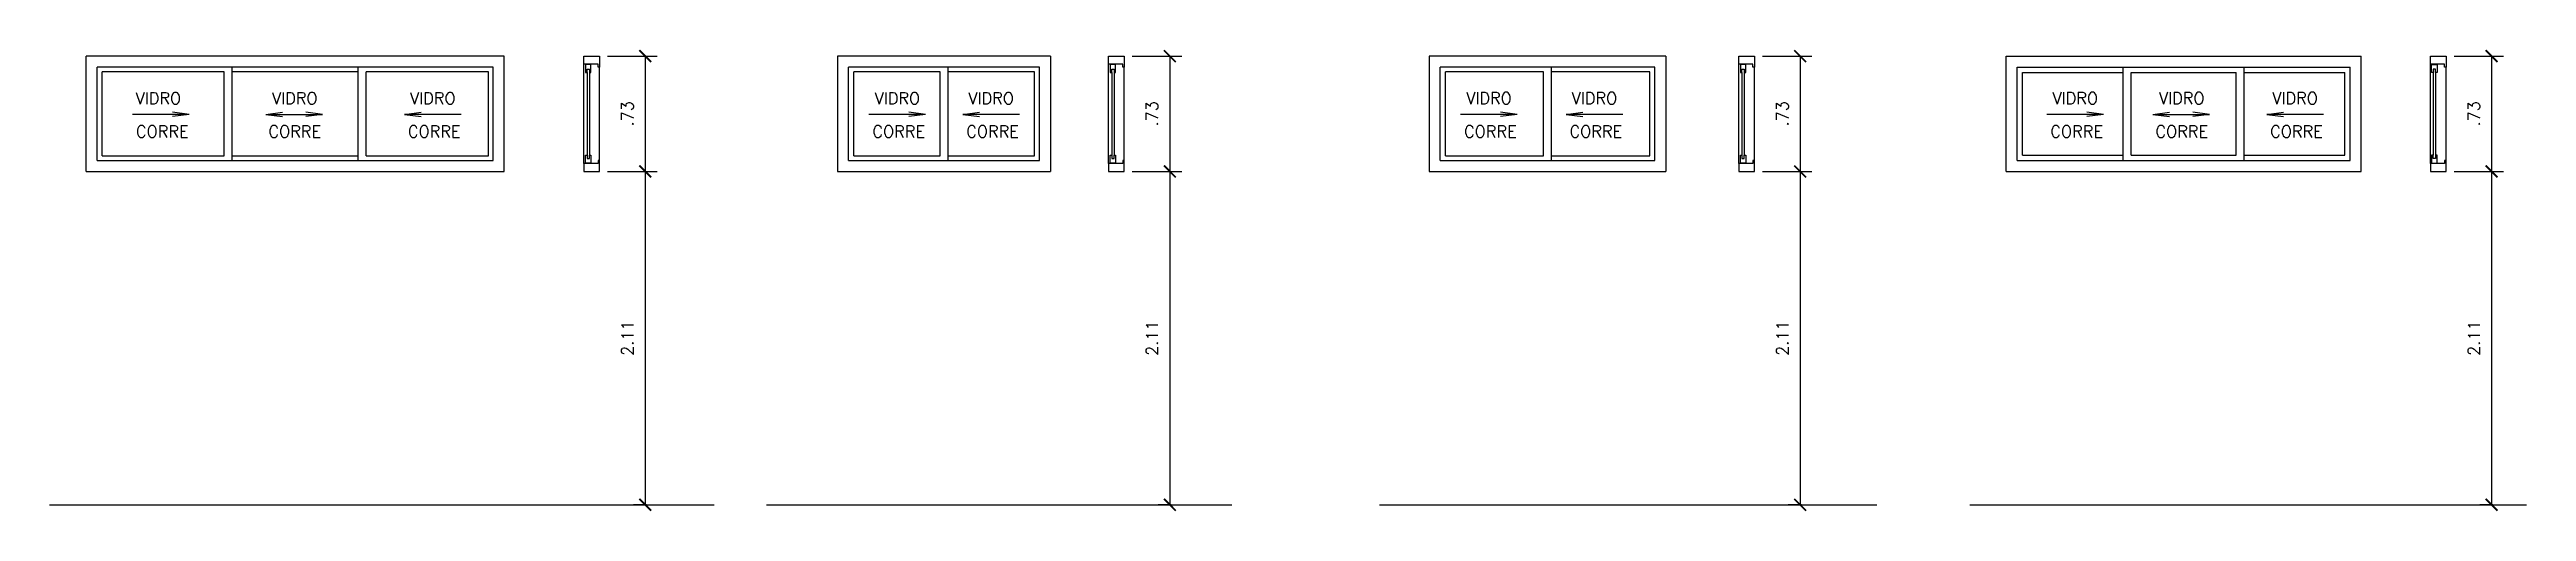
# Model space of a CAD drawing. Header units: millimetres. Extents: x 193 to 586, y 108 to 133.
# Drawn here: x 301.54 to 317.24, y 129.12 to 132.04 of the extents above; entities that cross this region are included whole.
import ezdxf

# ---------------------------------------------------------------- set-up
doc = ezdxf.new("R2010")
doc.units = ezdxf.units.MM
for name, color, linetype in [('CAIX', 2, 'Continuous'), ('CAIXN', 7, 'Continuous'), ('COTAS', 1, 'Continuous'), ('LVISTA01', 8, 'Continuous'), ('LVISTA02', 1, 'Continuous'), ('REVEST', 2, 'Continuous')]:
    doc.layers.add(name, color=color, linetype=linetype)
doc.styles.add('60-50', font='romans.shx', dxfattribs={"height": 0.075})
doc.dimstyles.new('50', dxfattribs={"dimtxt": 0.1, "dimasz": 2.5, "dimexe": 1.25, "dimexo": 0.625, "dimgap": 0.075, "dimtad": 1, "dimzin": 0, "dimdsep": 46, "dimtxsty": '60-50', "dimcen": 2.5, "dimclrt": 3, "dimadec": 0, "dimazin": 0, "dimtfac": 1, "dimtmove": 0, "dimatfit": 3, "dimfxl": 1, "dimarcsym": 0})

msp = doc.modelspace()

# ---------------------------------------------------------------- texts
at = {"layer": 'CAIXN', "ltscale": 0.5, "char_height": 0.075, "attachment_point": 5, "style": '60-50'}
for s, insert in [('VIDRO', (302.2265, 131.7332)), ('VIDRO', (303.0913, 131.7332)), ('VIDRO', (303.9667, 131.7332)), ('VIDRO', (306.9119, 131.7332)), ('VIDRO', (307.5066, 131.7332)), ('VIDRO', (310.663, 131.7333)), ('VIDRO', (311.3315, 131.7333)), ('VIDRO', (314.38, 131.7333)), ('VIDRO', (315.055, 131.7333)), ('VIDRO', (315.7737, 131.7333)), ('CORRE', (302.2517, 131.5229)), ('CORRE', (303.0916, 131.5229)), ('CORRE', (303.9757, 131.5229)), ('CORRE', (306.9208, 131.5229)), ('CORRE', (307.5156, 131.5229)), ('CORRE', (310.672, 131.523)), ('CORRE', (311.3405, 131.523)), ('CORRE', (314.389, 131.523)), ('CORRE', (315.0553, 131.523)), ('CORRE', (315.7827, 131.523))]:
    msp.add_mtext(s, dxfattribs=dict(at, insert=insert))

# ---------------------------------------------------------------- blocks, each defined once
blk = doc.blocks.new('_ARCHTICK')
at = {"color": 0, "linetype": 'ByBlock', "const_width": 0.15}
blk.add_lwpolyline([(-0.5, -0.5), (0.5, 0.5)], dxfattribs=at)
blk = doc.blocks.new('*D77')
at = {"color": 0, "linetype": 'ByBlock'}
for p, q in [((134.022, 234.805), (134.336, 234.805)), ((134.261, 234.805), (134.261, 234.075)), ((134.022, 234.075), (134.336, 234.075))]:
    blk.add_line(p, q, dxfattribs=at)
at = {"layer": 'DEFPOINTS', "color": 0, "linetype": 'ByBlock'}
for p in [(133.972, 234.805), (133.972, 234.075), (134.261, 234.075)]:
    blk.add_point(p, dxfattribs=at)
at = {"color": 0, "linetype": 'ByBlock', "xscale": 0.075, "yscale": 0.075, "zscale": 0.075}
for p, rotation in [((134.261, 234.805), 90), ((134.261, 234.075), 270)]:
    blk.add_blockref('_ARCHTICK', p, dxfattribs=dict(at, rotation=rotation))
at = {"color": 3, "linetype": 'ByBlock', "insert": (134.148, 234.44), "char_height": 0.075, "attachment_point": 5, "rotation": 90, "style": '60-50'}
blk.add_mtext('.73', dxfattribs=at)
blk = doc.blocks.new('*D78')
at = {"color": 0, "linetype": 'ByBlock'}
for p, q in [((134.261, 234.075), (134.261, 231.965)), ((134.269, 231.965), (134.186, 231.965))]:
    blk.add_line(p, q, dxfattribs=at)
at = {"layer": 'DEFPOINTS', "color": 0, "linetype": 'ByBlock'}
for p in [(133.972, 234.075), (134.261, 231.965), (134.319, 231.965)]:
    blk.add_point(p, dxfattribs=at)
at = {"color": 0, "linetype": 'ByBlock', "xscale": 0.075, "yscale": 0.075, "zscale": 0.075}
for p, rotation in [((134.261, 234.075), 90), ((134.261, 231.965), 270)]:
    blk.add_blockref('_ARCHTICK', p, dxfattribs=dict(at, rotation=rotation))
at = {"color": 3, "linetype": 'ByBlock', "insert": (134.148, 233.02), "char_height": 0.075, "attachment_point": 5, "rotation": 90, "style": '60-50'}
blk.add_mtext('2.11', dxfattribs=at)
blk = doc.blocks.new('*D79')
at = {"color": 0, "linetype": 'ByBlock'}
for p, q in [((134.022, 234.805), (134.336, 234.805)), ((134.261, 234.805), (134.261, 234.075)), ((134.022, 234.075), (134.336, 234.075))]:
    blk.add_line(p, q, dxfattribs=at)
at = {"layer": 'DEFPOINTS', "color": 0, "linetype": 'ByBlock'}
for p in [(133.972, 234.805), (133.972, 234.075), (134.261, 234.075)]:
    blk.add_point(p, dxfattribs=at)
at = {"color": 0, "linetype": 'ByBlock', "xscale": 0.075, "yscale": 0.075, "zscale": 0.075}
for p, rotation in [((134.261, 234.805), 90), ((134.261, 234.075), 270)]:
    blk.add_blockref('_ARCHTICK', p, dxfattribs=dict(at, rotation=rotation))
at = {"color": 3, "linetype": 'ByBlock', "insert": (134.148, 234.44), "char_height": 0.075, "attachment_point": 5, "rotation": 90, "style": '60-50'}
blk.add_mtext('.73', dxfattribs=at)
blk = doc.blocks.new('*D80')
at = {"color": 0, "linetype": 'ByBlock'}
for p, q in [((134.261, 234.075), (134.261, 231.965)), ((134.269, 231.965), (134.186, 231.965))]:
    blk.add_line(p, q, dxfattribs=at)
at = {"layer": 'DEFPOINTS', "color": 0, "linetype": 'ByBlock'}
for p in [(133.972, 234.075), (134.261, 231.965), (134.319, 231.965)]:
    blk.add_point(p, dxfattribs=at)
at = {"color": 0, "linetype": 'ByBlock', "xscale": 0.075, "yscale": 0.075, "zscale": 0.075}
for p, rotation in [((134.261, 234.075), 90), ((134.261, 231.965), 270)]:
    blk.add_blockref('_ARCHTICK', p, dxfattribs=dict(at, rotation=rotation))
at = {"color": 3, "linetype": 'ByBlock', "insert": (134.148, 233.02), "char_height": 0.075, "attachment_point": 5, "rotation": 90, "style": '60-50'}
blk.add_mtext('2.11', dxfattribs=at)
blk = doc.blocks.new('*D82')
at = {"color": 0, "linetype": 'ByBlock'}
for p, q in [((136.872, 234.805), (137.186, 234.805)), ((137.111, 234.805), (137.111, 234.075)), ((136.872, 234.075), (137.186, 234.075))]:
    blk.add_line(p, q, dxfattribs=at)
at = {"layer": 'DEFPOINTS', "color": 0, "linetype": 'ByBlock'}
for p in [(136.822, 234.805), (136.822, 234.075), (137.111, 234.075)]:
    blk.add_point(p, dxfattribs=at)
at = {"color": 0, "linetype": 'ByBlock', "xscale": 0.075, "yscale": 0.075, "zscale": 0.075}
for p, rotation in [((137.111, 234.805), 90), ((137.111, 234.075), 270)]:
    blk.add_blockref('_ARCHTICK', p, dxfattribs=dict(at, rotation=rotation))
at = {"color": 3, "linetype": 'ByBlock', "insert": (136.999, 234.44), "char_height": 0.075, "attachment_point": 5, "rotation": 90, "style": '60-50'}
blk.add_mtext('.73', dxfattribs=at)
blk = doc.blocks.new('*D83')
at = {"color": 0, "linetype": 'ByBlock'}
for p, q in [((137.111, 234.075), (137.111, 231.965)), ((137.119, 231.965), (137.036, 231.965))]:
    blk.add_line(p, q, dxfattribs=at)
at = {"layer": 'DEFPOINTS', "color": 0, "linetype": 'ByBlock'}
for p in [(136.822, 234.075), (137.111, 231.965), (137.169, 231.965)]:
    blk.add_point(p, dxfattribs=at)
at = {"color": 0, "linetype": 'ByBlock', "xscale": 0.075, "yscale": 0.075, "zscale": 0.075}
for p, rotation in [((137.111, 234.075), 90), ((137.111, 231.965), 270)]:
    blk.add_blockref('_ARCHTICK', p, dxfattribs=dict(at, rotation=rotation))
at = {"color": 3, "linetype": 'ByBlock', "insert": (136.999, 233.02), "char_height": 0.075, "attachment_point": 5, "rotation": 90, "style": '60-50'}
blk.add_mtext('2.11', dxfattribs=at)
blk = doc.blocks.new('*D85')
at = {"color": 0, "linetype": 'ByBlock'}
for p, q in [((140.106, 234.805), (140.419, 234.805)), ((140.344, 234.805), (140.344, 234.075)), ((140.106, 234.075), (140.419, 234.075))]:
    blk.add_line(p, q, dxfattribs=at)
at = {"layer": 'DEFPOINTS', "color": 0, "linetype": 'ByBlock'}
for p in [(140.056, 234.805), (140.056, 234.075), (140.344, 234.075)]:
    blk.add_point(p, dxfattribs=at)
at = {"color": 0, "linetype": 'ByBlock', "xscale": 0.075, "yscale": 0.075, "zscale": 0.075}
for p, rotation in [((140.344, 234.805), 90), ((140.344, 234.075), 270)]:
    blk.add_blockref('_ARCHTICK', p, dxfattribs=dict(at, rotation=rotation))
at = {"color": 3, "linetype": 'ByBlock', "insert": (140.232, 234.44), "char_height": 0.075, "attachment_point": 5, "rotation": 90, "style": '60-50'}
blk.add_mtext('.73', dxfattribs=at)
blk = doc.blocks.new('*D86')
at = {"color": 0, "linetype": 'ByBlock'}
for p, q in [((140.344, 234.075), (140.344, 231.965)), ((140.352, 231.965), (140.269, 231.965))]:
    blk.add_line(p, q, dxfattribs=at)
at = {"layer": 'DEFPOINTS', "color": 0, "linetype": 'ByBlock'}
for p in [(140.056, 234.075), (140.344, 231.965), (140.402, 231.965)]:
    blk.add_point(p, dxfattribs=at)
at = {"color": 0, "linetype": 'ByBlock', "xscale": 0.075, "yscale": 0.075, "zscale": 0.075}
for p, rotation in [((140.344, 234.075), 90), ((140.344, 231.965), 270)]:
    blk.add_blockref('_ARCHTICK', p, dxfattribs=dict(at, rotation=rotation))
at = {"color": 3, "linetype": 'ByBlock', "insert": (140.232, 233.02), "char_height": 0.075, "attachment_point": 5, "rotation": 90, "style": '60-50'}
blk.add_mtext('2.11', dxfattribs=at)

# ---------------------------------------------------------------- dimensions: what is measured, and where the dimension line sits
at = {"layer": 'COTAS'}
for base, p1, p2, override, picture, middle, set_off in [((305.3134, 131.2696), (305.0244, 131.9996), (305.0244, 131.2696), {"dimasz": 0.075, "dimexe": 0.075, "dimexo": 0.05, "dimzin": 4, "dimblk1": 'ARCHTICK', "dimblk2": 'ARCHTICK', "dimsah": 1, "dimtmove": 2}, '*D77', (305.2009, 131.6346), (171.0525, -102.8052)), ((308.6397, 131.2696), (308.3508, 131.9996), (308.3508, 131.2696), {"dimasz": 0.075, "dimexe": 0.075, "dimexo": 0.05, "dimzin": 4, "dimblk1": 'ARCHTICK', "dimblk2": 'ARCHTICK', "dimsah": 1, "dimtmove": 2}, '*D79', (308.5272, 131.6346), (174.3788, -102.8052)), ((312.6355, 131.2697), (312.3466, 131.9997), (312.3466, 131.2697), {"dimasz": 0.075, "dimexe": 0.075, "dimexo": 0.05, "dimzin": 4, "dimblk1": 'ARCHTICK', "dimblk2": 'ARCHTICK', "dimsah": 1, "dimtmove": 2}, '*D82', (312.523, 131.6347), (175.5244, -102.8052)), ((317.0202, 131.2697), (316.7312, 131.9997), (316.7312, 131.2697), {"dimasz": 0.075, "dimexe": 0.075, "dimexo": 0.05, "dimzin": 4, "dimblk1": 'ARCHTICK', "dimblk2": 'ARCHTICK', "dimsah": 1, "dimtmove": 2}, '*D85', (316.9077, 131.6347), (176.6757, -102.8052)), ((305.3134, 129.1596), (305.0244, 131.2696), (305.371, 129.1596), {"dimasz": 0.075, "dimexe": 0.075, "dimexo": 0.05, "dimzin": 4, "dimblk1": 'ARCHTICK', "dimblk2": 'ARCHTICK', "dimsah": 1, "dimse1": 1, "dimtmove": 2}, '*D78', (305.2009, 130.2146), (171.0525, -102.8052)), ((308.6397, 129.1596), (308.3508, 131.2696), (308.6974, 129.1596), {"dimasz": 0.075, "dimexe": 0.075, "dimexo": 0.05, "dimzin": 4, "dimblk1": 'ARCHTICK', "dimblk2": 'ARCHTICK', "dimsah": 1, "dimse1": 1, "dimtmove": 2}, '*D80', (308.5272, 130.2146), (174.3788, -102.8052)), ((312.6355, 129.1597), (312.3466, 131.2697), (312.6932, 129.1597), {"dimasz": 0.075, "dimexe": 0.075, "dimexo": 0.05, "dimzin": 4, "dimblk1": 'ARCHTICK', "dimblk2": 'ARCHTICK', "dimsah": 1, "dimse1": 1, "dimtmove": 2}, '*D83', (312.523, 130.2147), (175.5244, -102.8052)), ((317.0202, 129.1597), (316.7312, 131.2697), (317.0778, 129.1597), {"dimasz": 0.075, "dimexe": 0.075, "dimexo": 0.05, "dimzin": 4, "dimblk1": 'ARCHTICK', "dimblk2": 'ARCHTICK', "dimsah": 1, "dimse1": 1, "dimtmove": 2}, '*D86', (316.9077, 130.2147), (176.6757, -102.8052))]:
    dim = msp.add_linear_dim(base=base, p1=p1, p2=p2, angle=90, dimstyle='50', override=override, dxfattribs=at)
    dim.commit()
    dim.dimension.update_dxf_attribs({"geometry": picture, "text_midpoint": middle, "insert": set_off})

# ---------------------------------------------------------------- linework, layer by layer
at = {"layer": 'CAIX', "color": 1}
for p, q in [((304.9244, 131.3196), (304.9244, 131.9496)), ((305.0244, 131.3396), (305.0244, 131.9296)), ((308.2508, 131.3196), (308.2508, 131.9496)), ((308.3508, 131.3396), (308.3508, 131.9296)), ((312.2466, 131.3197), (312.2466, 131.9497)), ((312.3466, 131.3397), (312.3466, 131.9297)), ((316.6312, 131.3197), (316.6312, 131.9497)), ((316.7312, 131.3397), (316.7312, 131.9297))]:
    msp.add_line(p, q, dxfattribs=at)
at = {"layer": 'CAIX'}
for p, q in [((316.6312, 131.9997), (316.7312, 131.9997)), ((304.9444, 131.8969), (304.9444, 131.3724)), ((304.9594, 131.8969), (304.9594, 131.3724)), ((308.2707, 131.8969), (308.2707, 131.3724)), ((308.2857, 131.8969), (308.2857, 131.3724)), ((312.2665, 131.897), (312.2665, 131.3724)), ((312.2815, 131.897), (312.2815, 131.3724)), ((316.6487, 131.8972), (316.6487, 131.3722)), ((316.6637, 131.8972), (316.6637, 131.3722)), ((302.4222, 131.631), (302.3162, 131.6442)), ((302.4222, 131.631), (302.3162, 131.6178)), ((302.9076, 131.631), (303.0135, 131.6442)), ((302.9076, 131.631), (303.0135, 131.6178)), ((303.2667, 131.631), (303.1608, 131.6442)), ((303.2667, 131.631), (303.1608, 131.6178)), ((303.7869, 131.631), (303.8929, 131.6442)), ((303.7869, 131.631), (303.8929, 131.6178)), ((307.0913, 131.631), (306.9854, 131.6442)), ((307.0913, 131.631), (306.9854, 131.6178)), ((307.3269, 131.631), (307.4328, 131.6442)), ((307.3269, 131.631), (307.4328, 131.6178)), ((310.8425, 131.631), (310.7365, 131.6443)), ((310.8425, 131.631), (310.7365, 131.6178)), ((311.1518, 131.631), (311.2578, 131.6443)), ((311.1518, 131.631), (311.2578, 131.6178)), ((314.5594, 131.631), (314.4535, 131.6443)), ((314.5594, 131.631), (314.4535, 131.6178)), ((314.8713, 131.631), (314.9772, 131.6443)), ((314.8713, 131.631), (314.9772, 131.6178)), ((315.2305, 131.631), (315.1245, 131.6443)), ((315.2305, 131.631), (315.1245, 131.6178)), ((315.594, 131.631), (315.6999, 131.6443)), ((315.594, 131.631), (315.6999, 131.6178)), ((304.9244, 131.2696), (305.0244, 131.2696)), ((308.2508, 131.2696), (308.3508, 131.2696)), ((312.2466, 131.2697), (312.3466, 131.2697)), ((316.6312, 131.2697), (316.7312, 131.2697))]:
    msp.add_line(p, q, dxfattribs=at)
at = {"layer": 'CAIX', "color": 7}
for p, q in [((302.4222, 131.631), (302.063, 131.631)), ((302.9076, 131.631), (303.2667, 131.631)), ((304.1461, 131.631), (303.7869, 131.631)), ((307.0913, 131.631), (306.7321, 131.631)), ((307.6861, 131.631), (307.3269, 131.631)), ((310.8425, 131.631), (310.4833, 131.631)), ((311.511, 131.631), (311.1518, 131.631)), ((314.5594, 131.631), (314.2003, 131.631)), ((314.8713, 131.631), (315.2305, 131.631)), ((315.9531, 131.631), (315.594, 131.631))]:
    msp.add_line(p, q, dxfattribs=at)
at = {"layer": 'CAIX'}
for points in [[(305.0244, 131.9996), (305.0244, 131.9296), (305.0144, 131.9296), (305.0144, 131.9496), (304.9244, 131.9496), (304.9244, 131.9996)], [(304.9344, 131.9469), (304.9344, 131.8969), (304.9444, 131.8969), (304.9444, 131.9169), (304.9594, 131.9169), (304.9594, 131.8969), (304.9694, 131.8969), (304.9694, 131.9469)], [(308.3508, 131.9996), (308.3508, 131.9296), (308.3408, 131.9296), (308.3408, 131.9496), (308.2508, 131.9496), (308.2508, 131.9996)], [(308.2607, 131.9469), (308.2607, 131.8969), (308.2707, 131.8969), (308.2707, 131.9169), (308.2857, 131.9169), (308.2857, 131.8969), (308.2957, 131.8969), (308.2957, 131.9469)], [(312.3466, 131.9997), (312.3466, 131.9297), (312.3366, 131.9297), (312.3366, 131.9497), (312.2466, 131.9497), (312.2466, 131.9997)], [(312.2565, 131.947), (312.2565, 131.897), (312.2665, 131.897), (312.2665, 131.917), (312.2815, 131.917), (312.2815, 131.897), (312.2915, 131.897), (312.2915, 131.947)], [(316.6737, 131.9472), (316.6737, 131.8972), (316.6637, 131.8972), (316.6637, 131.9172), (316.6487, 131.9172), (316.6487, 131.8972), (316.6387, 131.8972), (316.6387, 131.9472)], [(304.9344, 131.3224), (304.9344, 131.3724), (304.9444, 131.3724), (304.9444, 131.3524), (304.9594, 131.3524), (304.9594, 131.3724), (304.9694, 131.3724), (304.9694, 131.3224)], [(308.2607, 131.3224), (308.2607, 131.3724), (308.2707, 131.3724), (308.2707, 131.3524), (308.2857, 131.3524), (308.2857, 131.3724), (308.2957, 131.3724), (308.2957, 131.3224)], [(312.2565, 131.3224), (312.2565, 131.3724), (312.2665, 131.3724), (312.2665, 131.3524), (312.2815, 131.3524), (312.2815, 131.3724), (312.2915, 131.3724), (312.2915, 131.3224)], [(316.6737, 131.3222), (316.6737, 131.3722), (316.6637, 131.3722), (316.6637, 131.3522), (316.6487, 131.3522), (316.6487, 131.3722), (316.6387, 131.3722), (316.6387, 131.3222)]]:
    msp.add_lwpolyline(points, close=True, dxfattribs=at)
for points in [[(316.7312, 131.9997), (316.7312, 131.9297), (316.7212, 131.9297), (316.7212, 131.9497), (316.6312, 131.9497), (316.6312, 131.9997)], [(305.0244, 131.2696), (305.0244, 131.3396), (305.0144, 131.3396), (305.0144, 131.3196), (304.9244, 131.3196), (304.9244, 131.2696)], [(308.3508, 131.2696), (308.3508, 131.3396), (308.3408, 131.3396), (308.3408, 131.3196), (308.2508, 131.3196), (308.2508, 131.2696)], [(312.3466, 131.2697), (312.3466, 131.3397), (312.3366, 131.3397), (312.3366, 131.3197), (312.2466, 131.3197), (312.2466, 131.2697)], [(316.7312, 131.2697), (316.7312, 131.3397), (316.7212, 131.3397), (316.7212, 131.3197), (316.6312, 131.3197), (316.6312, 131.2697)]]:
    msp.add_lwpolyline(points, dxfattribs=at)
at = {"layer": 'LVISTA01'}
for p, q in [((314.6836, 131.3397), (314.6836, 131.9297)), ((315.4503, 131.3397), (315.4503, 131.9297)), ((314.0445, 131.3722), (314.0445, 131.8972)), ((314.0445, 131.8972), (314.6836, 131.8972)), ((314.7336, 131.3722), (314.7336, 131.8972)), ((314.7336, 131.8972), (315.4003, 131.8972)), ((315.4003, 131.3722), (315.4003, 131.8972)), ((315.4503, 131.8972), (316.0895, 131.8972)), ((316.0895, 131.3722), (316.0895, 131.8972)), ((314.0445, 131.3722), (314.6836, 131.3722)), ((314.7336, 131.3722), (315.4003, 131.3722)), ((315.4503, 131.3722), (316.0895, 131.3722))]:
    msp.add_line(p, q, dxfattribs=at)
at = {"layer": 'LVISTA02'}
for p, q in [((301.7694, 131.2696), (301.7694, 131.9996)), ((304.4194, 131.9996), (301.7694, 131.9996)), ((301.8394, 131.3396), (301.8394, 131.9296)), ((304.3494, 131.9296), (301.8394, 131.9296)), ((304.3494, 131.3396), (304.3494, 131.9296)), ((304.4194, 131.2696), (304.4194, 131.9996)), ((306.5331, 131.9996), (306.5331, 131.2696)), ((307.8831, 131.9996), (306.5331, 131.9996)), ((307.8131, 131.9296), (306.6031, 131.9296)), ((306.6031, 131.3396), (306.6031, 131.9296)), ((307.8131, 131.3396), (307.8131, 131.9296)), ((307.8831, 131.9996), (307.8831, 131.2696)), ((310.2843, 131.9997), (310.2843, 131.2697)), ((311.7843, 131.9997), (310.2843, 131.9997)), ((311.7143, 131.9297), (310.3543, 131.9297)), ((310.3543, 131.3397), (310.3543, 131.9297)), ((311.7143, 131.3397), (311.7143, 131.9297)), ((311.7843, 131.9997), (311.7843, 131.2697)), ((313.942, 131.2697), (313.942, 131.9997)), ((313.942, 131.9997), (316.192, 131.9997)), ((314.012, 131.9297), (316.122, 131.9297)), ((314.012, 131.3397), (314.012, 131.9297)), ((316.122, 131.3397), (316.122, 131.9297)), ((316.192, 131.2697), (316.192, 131.9997)), ((301.8394, 131.3396), (304.3494, 131.3396)), ((306.6031, 131.3396), (307.8131, 131.3396)), ((310.3543, 131.3397), (311.7143, 131.3397)), ((314.012, 131.3397), (316.122, 131.3397)), ((301.7694, 131.2696), (304.4194, 131.2696)), ((306.5331, 131.2696), (307.8831, 131.2696)), ((310.2843, 131.2697), (311.7843, 131.2697)), ((313.942, 131.2697), (316.192, 131.2697))]:
    msp.add_line(p, q, dxfattribs=at)
at = {"layer": 'LVISTA02', "color": 8}
for p, q in [((302.6944, 131.3396), (302.6944, 131.9296)), ((303.4944, 131.3396), (303.4944, 131.9296)), ((307.2331, 131.3396), (307.2331, 131.9296)), ((311.0593, 131.3397), (311.0593, 131.9297)), ((301.8694, 131.3696), (301.8694, 131.8996)), ((302.6444, 131.8996), (301.8694, 131.8996)), ((302.6444, 131.3696), (302.6444, 131.8996)), ((303.4944, 131.8996), (302.6944, 131.8996)), ((303.5444, 131.3696), (303.5444, 131.8996)), ((304.3194, 131.8996), (303.5444, 131.8996)), ((304.3194, 131.3696), (304.3194, 131.8996)), ((307.1831, 131.8996), (306.6359, 131.8996)), ((306.6359, 131.3696), (306.6359, 131.8996)), ((307.1831, 131.3696), (307.1831, 131.8996)), ((307.7806, 131.8996), (307.2331, 131.8996)), ((307.7806, 131.3696), (307.7806, 131.8996)), ((311.0093, 131.8997), (310.387, 131.8997)), ((310.387, 131.3697), (310.387, 131.8997)), ((311.0093, 131.3697), (311.0093, 131.8997)), ((311.6818, 131.8997), (311.0593, 131.8997)), ((311.6818, 131.3697), (311.6818, 131.8997)), ((301.8694, 131.3696), (302.6444, 131.3696)), ((302.6944, 131.3696), (303.4944, 131.3696)), ((303.5444, 131.3696), (304.3194, 131.3696)), ((306.6359, 131.3696), (307.1831, 131.3696)), ((307.2331, 131.3696), (307.7806, 131.3696)), ((310.387, 131.3697), (311.0093, 131.3697)), ((311.0593, 131.3697), (311.6818, 131.3697))]:
    msp.add_line(p, q, dxfattribs=at)
at = {"layer": 'LVISTA02', "color": 2}
for p, q in [((306.0816, 129.1596), (309.0326, 129.1596)), ((309.9683, 129.1596), (313.122, 129.1596)), ((313.7112, 129.1596), (317.2406, 129.1596))]:
    msp.add_line(p, q, dxfattribs=at)
at = {"layer": 'REVEST'}
msp.add_line((301.5367, 129.1596), (305.7498, 129.1596), dxfattribs=at)

msp.set_redraw_order([(e.dxf.handle, doc.entitydb.next_handle()) for e in msp.query("TEXT MTEXT ATTDEF DIMENSION ARC_DIMENSION")])  # texts and dimensions are drawn at this point

doc.saveas('drawing.dxf')
